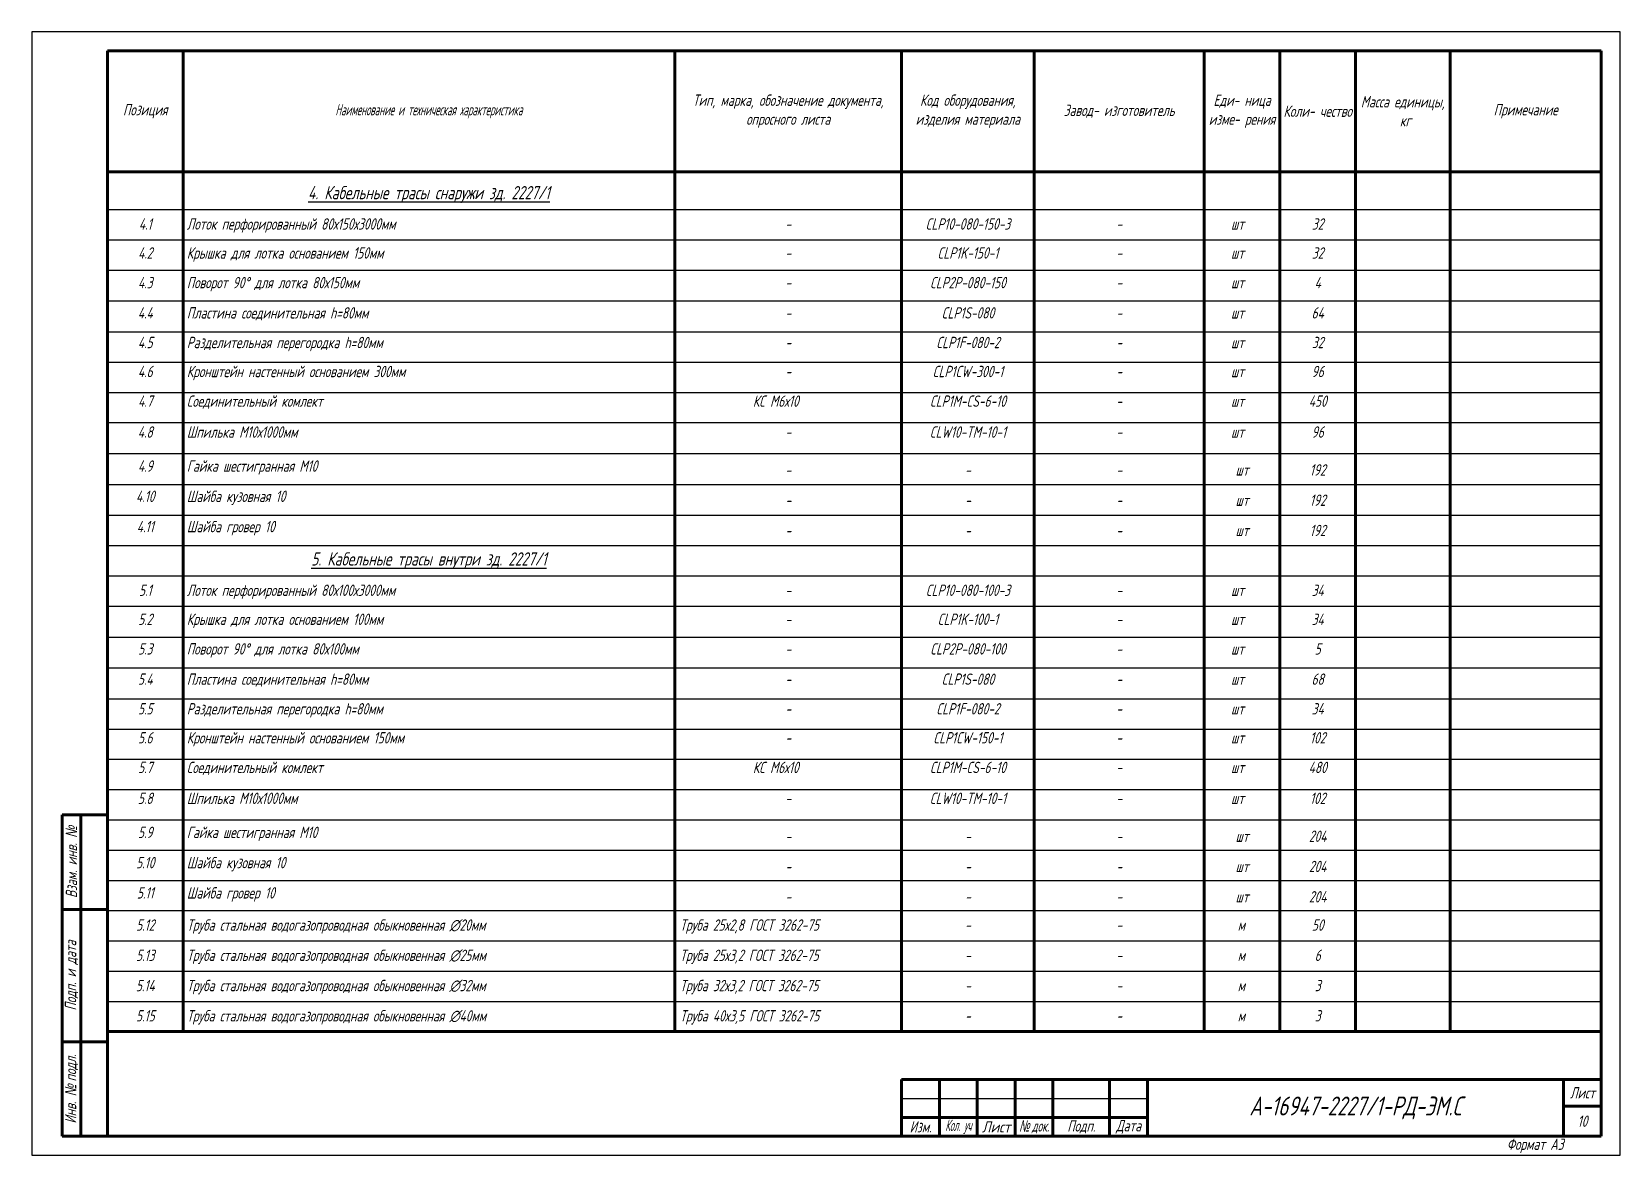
# Model space of a CAD drawing. Header units: millimetres. Extents: x 6735 to 13224, y -12144 to -9633.
# Drawn here: x 10515.1 to 10935.1, y -10774.4 to -10477.4 of the extents above; entities that cross this region are included whole.
import ezdxf

# ---------------------------------------------------------------- set-up
doc = ezdxf.new("R2010")
doc.units = ezdxf.units.MM
for name, color, linetype, lineweight in [('Рамка толстая', 7, 'Continuous', 60), ('Рамка тонкая', 5, 'Continuous', 25), ('Спецификация', 9, 'Continuous', 25), ('Текст', 2, 'Continuous', 25), ('Штампы', 252, 'Continuous', 25)]:
    doc.layers.add(name, color=color, linetype=linetype, lineweight=lineweight)
doc.styles.add('Simplex', font='simplex.shx', dxfattribs={"width": 0.7, "oblique": 15})

msp = doc.modelspace()

# ---------------------------------------------------------------- texts
at = {"layer": 'Спецификация', "color": 2, "attachment_point": 5, "style": 'Simplex'}
for s, insert, char_height, width in [('{\\C2;Тип, марка, обозначение документа, опросного листа}', (10715.10387, -10498.35746), 3, 60), ('{\\C2;Код оборудования, изделия материала}', (10762.60387, -10498.35746), 3, 35), ('{\\C2;Еди- ница изме- рения}', (10835.10387, -10498.35746), 3, 20), ('{\\C2;Масса единицы,  кг}', (10877.60387, -10498.35746), 3, 25), ('{\\C2;Позиция}', (10545.10387, -10498.35746), 3, 20), ('{\\Fgost|c204;\\Q15;\\C2;Наименование и техническая характеристика}', (10620.10387, -10498.35746), 3, 130), ('{\\C2;Завод- изготовитель}', (10802.60387, -10498.35746), 3, 45), ('{\\C2;Коли- чество}', (10855.10387, -10498.35746), 3, 20), ('{\\C2;Примечание}', (10910.10387, -10498.35746), 3, 40), ('{\\L4. Кабельные трасы снаружи зд. 2227/1}', (10620.10387, -10520.35746), 3.5, 126), ('192', (10855.10387, -10593.19079), 3, 20), ('-', (10715.10387, -10593.19079), 3, 60), ('-', (10762.60387, -10593.19079), 3, 35), ('-', (10802.60387, -10593.19079), 3, 45), ('шт', (10835.10387, -10593.19079), 3, 20), ('шт', (10835.10387, -10601.19079), 3, 20), ('192', (10855.10387, -10601.19079), 3, 20), ('-', (10715.10387, -10601.19079), 3, 60), ('-', (10762.60387, -10601.19079), 3, 35), ('-', (10802.60387, -10601.19079), 3, 45), ('шт', (10835.10387, -10609.19079), 3, 20), ('192', (10855.10387, -10609.19079), 3, 20), ('-', (10715.10387, -10609.19079), 3, 60), ('-', (10762.60387, -10609.19079), 3, 35), ('-', (10802.60387, -10609.19079), 3, 45), ('{\\L5. Кабельные трасы внутри зд. 2227/1}', (10620.10387, -10617.19079), 3.5, 126), ('204', (10855.10387, -10690.02413), 3, 20), ('-', (10715.10387, -10690.02413), 3, 60), ('-', (10762.60387, -10690.02413), 3, 35), ('-', (10802.60387, -10690.02413), 3, 45), ('шт', (10835.10387, -10690.02413), 3, 20), ('204', (10855.10387, -10698.02413), 3, 20), ('-', (10715.10387, -10698.02413), 3, 60), ('-', (10762.60387, -10698.02413), 3, 35), ('-', (10802.60387, -10698.02413), 3, 45), ('шт', (10835.10387, -10698.02413), 3, 20), ('шт', (10835.10387, -10706.02413), 3, 20), ('204', (10855.10387, -10706.02413), 3, 20), ('-', (10715.10387, -10706.02413), 3, 60), ('-', (10762.60387, -10706.02413), 3, 35), ('-', (10802.60387, -10706.02413), 3, 45)]:
    msp.add_mtext(s, dxfattribs=dict(at, insert=insert, char_height=char_height, width=width))
at = {"layer": 'Текст', "char_height": 3, "attachment_point": 1, "style": 'Simplex'}
for s, width, heights, insert in [('\\pxqc;4.1', 20, [0], (10535.10387, -10526.66872)), ('Лоток перфорированный 80х150х3000мм', 129, [0], (10556.10387, -10526.66872)), ('\\pxqc;-', 60, [0], (10685.10387, -10526.66872)), ('\\pxqc;{\\W0.7;CLP10-080-150-3}', 35, [0], (10745.10387, -10526.66872)), ('\\pxqc;-', 45, [0], (10780.10387, -10526.66872)), ('\\pi7.0965;шт', 20, [3.5], (10825.10387, -10526.66872)), ('\\pxqc;32', 20, [3.5], (10845.10387, -10526.66872)), ('\\pxqc;4.2', 20, [0], (10535.10387, -10534.33539)), ('Крышка для лотка основанием 150мм', 129, [0], (10556.10387, -10534.33539)), ('\\pxqc;-', 60, [0], (10685.10387, -10534.33539)), ('\\pxqc;CLP1K-150-1', 35, [0], (10745.10387, -10534.33539)), ('\\pxqc;-', 45, [0], (10780.10387, -10534.33539)), ('\\pi7.0965;шт', 20, [3.5], (10825.10387, -10534.33539)), ('\\pxqc;32', 20, [3.5], (10845.10387, -10534.33539)), ('\\pxqc;4.3', 20, [0], (10535.10387, -10542.16872)), ('Поворот 90° для лотка 80х150мм', 129, [0], (10556.10387, -10542.16872)), ('\\pxqc;-', 60, [0], (10685.10387, -10542.16872)), ('\\pxqc;{\\W0.7;CLP2P-080-150}', 35, [0], (10745.10387, -10542.16872)), ('\\pxqc;-', 45, [0], (10780.10387, -10542.16872)), ('\\pi7.0965;шт', 20, [3.5], (10825.10387, -10542.16872)), ('\\pxqc;4', 20, [3.5], (10845.10387, -10542.16872)), ('\\pxqc;4.4', 20, [0], (10535.10387, -10550.16872)), ('Пластина соединительная h=80мм', 129, [0], (10556.10387, -10550.16872)), ('\\pxqc;CLP1S-080', 35, [0], (10745.10387, -10550.16872)), ('\\pxqc;64', 20, [3.5], (10845.10387, -10550.16872)), ('\\pxqc;-', 60, [0], (10685.10387, -10550.16872)), ('\\pxqc;-', 45, [0], (10780.10387, -10550.16872)), ('\\pi7.0965;шт', 20, [3.5], (10825.10387, -10550.16872)), ('\\pxqc;4.5', 20, [0], (10535.10387, -10558.00205)), ('Разделительная перегородка h=80мм', 129, [0], (10556.10387, -10558.00205)), ('\\pxqc;CLP1F-080-2', 35, [0], (10745.10387, -10558.00205)), ('\\pxqc;32', 20, [3.5], (10845.10387, -10558.00205)), ('\\pxqc;-', 60, [0], (10685.10387, -10558.00205)), ('\\pxqc;-', 45, [0], (10780.10387, -10558.00205)), ('\\pi7.0965;шт', 20, [3.5], (10825.10387, -10558.00205)), ('\\pxqc;4.6', 20, [0], (10535.10387, -10565.66872)), ('Кронштейн настенный основанием 300мм', 129, [0], (10556.10387, -10565.66872)), ('\\pxqc;{\\W0.7;CLP1CW-300-1}', 35, [0], (10745.10387, -10565.66872)), ('\\pi7.0965;шт', 20, [3.5], (10825.10387, -10565.66872)), ('\\pxqc;96', 20, [3.5], (10845.10387, -10565.66872)), ('\\pxqc;-', 60, [0], (10685.10387, -10565.66872)), ('\\pxqc;-', 45, [0], (10780.10387, -10565.66872)), ('\\pxqc;4.7', 20, [0], (10535.10387, -10573.50205)), ('Соединительный комлект', 129, [0], (10556.10387, -10573.50205)), ('\\pi20.666;КС М6х10', 60, [0], (10685.10387, -10573.50205)), ('\\pxqc;{\\W0.7;CLP1M-CS-6-10}', 35, [0], (10745.10387, -10573.50205)), ('\\pxqc;-', 45, [0], (10780.10387, -10573.50205)), ('\\pi7.0965;шт', 20, [3.5], (10825.10387, -10573.50205)), ('\\pxqc;450', 20, [3.5], (10845.10387, -10573.50205)), ('\\pxqc;4.8', 20, [0], (10535.10387, -10581.66872)), ('Шпилька М10х1000мм', 129, [0], (10556.10387, -10581.66872)), ('\\pxqc;-', 60, [0], (10685.10387, -10581.66872)), ('\\pxqc;{\\W0.7;CLW10-TM-10-1}', 35, [0], (10745.10387, -10581.66872)), ('\\pxqc;-', 45, [0], (10780.10387, -10581.66872)), ('\\pi7.0965;шт', 20, [3.5], (10825.10387, -10581.66872)), ('\\pxqc;96', 20, [3.5], (10845.10387, -10581.66872)), ('\\pxqc;4.9', 20, [0], (10535.10387, -10590.66872)), ('{\\W0.7;Гайка шестигранная М10}', 129, [0], (10556.10387, -10590.66872)), ('\\pxqc;4.10', 20, [0], (10535.10387, -10598.66872)), ('{\\W0.7;Шайба кузовная 10}', 129, [0], (10556.10387, -10598.66872)), ('\\pxqc;4.11', 20, [0], (10535.10387, -10606.66872)), ('{\\W0.7;Шайба гровер 10}', 129, [4.375], (10556.10387, -10606.66872)), ('\\pxqc;5.1', 20, [0], (10535.10387, -10623.50205)), ('Лоток перфорированный 80х100х3000мм', 129, [0], (10556.10387, -10623.50205)), ('\\pxqc;-', 60, [0], (10685.10387, -10623.50205)), ('\\pxqc;CLP10-080-100-3', 35, [0], (10745.10387, -10623.50205)), ('\\pxqc;-', 45, [0], (10780.10387, -10623.50205)), ('\\pi7.0965;шт', 20, [3.5], (10825.10387, -10623.50205)), ('\\pxqc;34', 20, [3.5], (10845.10387, -10623.50205)), ('\\pxqc;5.2', 20, [0], (10535.10387, -10631.16872)), ('Крышка для лотка основанием 100мм', 129, [0], (10556.10387, -10631.16872)), ('\\pxqc;-', 60, [0], (10685.10387, -10631.16872)), ('\\pxqc;{\\W0.7;CLP1K-100-1}', 35, [0], (10745.10387, -10631.16872)), ('\\pxqc;-', 45, [0], (10780.10387, -10631.16872)), ('\\pi7.0965;шт', 20, [3.5], (10825.10387, -10631.16872)), ('\\pxqc;34', 20, [3.5], (10845.10387, -10631.16872)), ('\\pxqc;5.3', 20, [0], (10535.10387, -10639.00205)), ('Поворот 90° для лотка 80х100мм', 129, [0], (10556.10387, -10639.00205)), ('\\pxqc;-', 60, [0], (10685.10387, -10639.00205)), ('\\pxqc;CLP2P-080-100', 35, [0], (10745.10387, -10639.00205)), ('\\pxqc;-', 45, [0], (10780.10387, -10639.00205)), ('\\pi7.0965;шт', 20, [3.5], (10825.10387, -10639.00205)), ('\\pxqc;5', 20, [3.5], (10845.10387, -10639.00205)), ('\\pxqc;5.4', 20, [0], (10535.10387, -10647.00205)), ('Пластина соединительная h=80мм', 129, [0], (10556.10387, -10647.00205)), ('\\pxqc;CLP1S-080', 35, [0], (10745.10387, -10647.00205)), ('\\pxqc;68', 20, [3.5], (10845.10387, -10647.00205)), ('\\pxqc;-', 60, [0], (10685.10387, -10647.00205)), ('\\pxqc;-', 45, [0], (10780.10387, -10647.00205)), ('\\pi7.0965;шт', 20, [3.5], (10825.10387, -10647.00205)), ('\\pxqc;5.5', 20, [0], (10535.10387, -10654.83539)), ('Разделительная перегородка h=80мм', 129, [0], (10556.10387, -10654.83539)), ('\\pxqc;CLP1F-080-2', 35, [0], (10745.10387, -10654.83539)), ('\\pxqc;34', 20, [3.5], (10845.10387, -10654.83539)), ('\\pxqc;-', 60, [0], (10685.10387, -10654.83539)), ('\\pxqc;-', 45, [0], (10780.10387, -10654.83539)), ('\\pi7.0965;шт', 20, [3.5], (10825.10387, -10654.83539)), ('\\pxqc;5.6', 20, [0], (10535.10387, -10662.50205)), ('Кронштейн настенный основанием 150мм', 129, [0], (10556.10387, -10662.50205)), ('\\pxqc;CLP1CW-150-1', 35, [0], (10745.10387, -10662.50205)), ('\\pi7.0965;шт', 20, [3.5], (10825.10387, -10662.50205)), ('\\pxqc;102', 20, [3.5], (10845.10387, -10662.50205)), ('\\pxqc;-', 60, [0], (10685.10387, -10662.50205)), ('\\pxqc;-', 45, [0], (10780.10387, -10662.50205)), ('\\pxqc;5.7', 20, [0], (10535.10387, -10670.33539)), ('Соединительный комлект', 129, [0], (10556.10387, -10670.33539)), ('\\pi20.666;КС М6х10', 60, [0], (10685.10387, -10670.33539)), ('\\pxqc;{\\W0.7;CLP1M-CS-6-10}', 35, [0], (10745.10387, -10670.33539)), ('\\pxqc;-', 45, [0], (10780.10387, -10670.33539)), ('\\pi7.0965;шт', 20, [3.5], (10825.10387, -10670.33539)), ('\\pxqc;480', 20, [3.5], (10845.10387, -10670.33539)), ('\\pxqc;5.8', 20, [0], (10535.10387, -10678.50205)), ('Шпилька М10х1000мм', 129, [0], (10556.10387, -10678.50205)), ('\\pxqc;-', 60, [0], (10685.10387, -10678.50205)), ('\\pxqc;{\\W0.7;CLW10-TM-10-1}', 35, [0], (10745.10387, -10678.50205)), ('\\pxqc;-', 45, [0], (10780.10387, -10678.50205)), ('\\pi7.0965;шт', 20, [3.5], (10825.10387, -10678.50205)), ('\\pxqc;102', 20, [3.5], (10845.10387, -10678.50205)), ('\\pxqc;5.9', 20, [0], (10535.10387, -10687.50205)), ('{\\W0.7;Гайка шестигранная М10}', 129, [0], (10556.10387, -10687.50205)), ('\\pxqc;5.10', 20, [0], (10535.10387, -10695.50205)), ('{\\W0.7;Шайба кузовная 10}', 129, [0], (10556.10387, -10695.50205)), ('\\pxqc;5.11', 20, [0], (10535.10387, -10703.50205)), ('{\\W0.7;Шайба гровер 10}', 129, [4.375], (10556.10387, -10703.50205)), ('\\pxqc;5.12', 20, [0], (10535.10387, -10712.00205)), ('Труба стальная водогазопроводная обыкновенная ∅20мм', 129, [0], (10556.10387, -10712.00205)), ('\\pi1.3875;Труба 25х2,8 ГОСТ 3262-75', 60, [0], (10685.10387, -10712.00205)), ('\\pxqc;-', 35, [0], (10745.10387, -10712.00205)), ('\\pxqc;-', 45, [0], (10780.10387, -10712.00205)), ('\\pi8.8437;м', 20, [3.5], (10825.10387, -10712.00205)), ('\\pxqc;50', 20, [3.5], (10845.10387, -10712.00205)), ('\\pxqc;5.13', 20, [0], (10535.10387, -10720.00205)), ('Труба стальная водогазопроводная обыкновенная ∅25мм', 129, [0], (10556.10387, -10720.00205)), ('\\pi1.3875;Труба 25х3,2 ГОСТ 3262-75', 60, [0], (10685.10387, -10720.00205)), ('\\pxqc;-', 35, [0], (10745.10387, -10720.00205)), ('\\pxqc;-', 45, [0], (10780.10387, -10720.00205)), ('\\pi8.8437;м', 20, [3.5], (10825.10387, -10720.00205)), ('\\pxqc;6', 20, [3.5], (10845.10387, -10720.00205)), ('\\pxqc;5.14', 20, [0], (10535.10387, -10728.00205)), ('Труба стальная водогазопроводная обыкновенная ∅32мм', 129, [0], (10556.10387, -10728.00205)), ('\\pi1.3875;Труба 32х3,2 ГОСТ 3262-75', 60, [0], (10685.10387, -10728.00205)), ('\\pxqc;-', 35, [0], (10745.10387, -10728.00205)), ('\\pxqc;-', 45, [0], (10780.10387, -10728.00205)), ('\\pi8.8437;м', 20, [3.5], (10825.10387, -10728.00205)), ('\\pxqc;3', 20, [3.5], (10845.10387, -10728.00205)), ('\\pxqc;5.15', 20, [0], (10535.10387, -10736.00205)), ('Труба стальная водогазопроводная обыкновенная ∅40мм', 129, [0], (10556.10387, -10736.00205)), ('\\pi1.3875;Труба 40х3,5 ГОСТ 3262-75', 60, [0], (10685.10387, -10736.00205)), ('\\pxqc;-', 35, [0], (10745.10387, -10736.00205)), ('\\pxqc;-', 45, [0], (10780.10387, -10736.00205)), ('\\pi8.8437;м', 20, [3.5], (10825.10387, -10736.00205)), ('\\pxqc;3', 20, [3.5], (10845.10387, -10736.00205))]:
    msp.add_mtext_dynamic_manual_height_columns(s, width=width, gutter_width=12.5, heights=heights, dxfattribs=dict(at, insert=insert))
at = {"layer": 'Штампы', "color": 2, "char_height": 3, "attachment_point": 5, "rotation": 90, "style": 'Simplex'}
for s, insert, width in [('Взам. инв. {\\fArial|b0|i0|c204|p34;№}', (10525.60387, -10696.85746), 25), ('Подп. и дата', (10525.60387, -10726.85746), 35), ('Инв. {\\fArial|b0|i0|c204|p34;№ }подл.', (10525.60387, -10756.85746), 25)]:
    msp.add_mtext(s, dxfattribs=dict(at, insert=insert, width=width))
at = {"layer": 'Штампы', "color": 2, "style": 'Simplex'}
for s, insert, char_height, width, attachment_point in [('А-16947-2227/1-РД-ЭМ.С', (10865.10387, -10761.85746), 5, 110, 5), ('{\\W0.7;Лист}', (10925.10387, -10757.85746), 3, 10, 5), ('10', (10925.10387, -10765.35746), 3, 10, 5), ('Изм.', (10750.10387, -10766.85746), 3, 10, 5), ('{\\W0.5;Кол. уч}', (10760.10387, -10766.85746), 3, 10, 5), ('{\\W0.8;Лист}', (10770.10387, -10766.85746), 3, 10, 5), ('{\\fArial|b0|i0|c204|p34;\\W0.6;№ \\Fsimplex|c204;док.}', (10780.10387, -10766.85746), 3, 10, 5), ('Подп.', (10792.60387, -10766.85746), 3, 15, 5), ('{\\W0.7;Дата}', (10805.10387, -10766.85746), 3, 10, 5), ('Формат А3', (10920.10387, -10771.85746), 3, 165, 6)]:
    msp.add_mtext(s, dxfattribs=dict(at, insert=insert, char_height=char_height, width=width, attachment_point=attachment_point))

# ---------------------------------------------------------------- blocks, each defined once
blk = doc.blocks.new('A$C64336E77')
at = {"layer": 'Рамка толстая'}
for p, q in [((20, 5), (20, 292)), ((20, 292), (415, 292)), ((415, 292), (415, 5)), ((20, 5), (415, 5))]:
    blk.add_line(p, q, dxfattribs=at)
at = {"layer": 'Рамка тонкая'}
for p, q in [((0, 297), (0, 0)), ((420, 297), (0, 297)), ((420, 0), (420, 297)), ((0, 0), (420, 0))]:
    blk.add_line(p, q, dxfattribs=at)

# ---------------------------------------------------------------- linework, layer by layer
at = {"layer": 'Спецификация', "lineweight": 60}
for p, q in [((10535.10387, -10482.35746), (10930.10387, -10482.35746)), ((10535.10387, -10482.35746), (10535.10387, -10741.69079)), ((10555.10387, -10482.35746), (10555.10387, -10741.69079)), ((10685.10387, -10482.35746), (10685.10387, -10741.69079)), ((10745.10387, -10482.35746), (10745.10387, -10741.69079)), ((10780.10387, -10482.35746), (10780.10387, -10741.69079)), ((10825.10387, -10482.35746), (10825.10387, -10741.69079)), ((10845.10387, -10482.35746), (10845.10387, -10741.69079)), ((10865.10387, -10482.35746), (10865.10387, -10741.69079)), ((10890.10387, -10482.35746), (10890.10387, -10741.69079)), ((10930.10387, -10482.35746), (10930.10387, -10741.69079)), ((10535.10387, -10514.35746), (10930.10387, -10514.35746)), ((10535.10387, -10741.69079), (10930.10387, -10741.69079))]:
    msp.add_line(p, q, dxfattribs=at)
at = {"layer": 'Спецификация', "color": 5}
for p, q in [((10535.10387, -10524.35746), (10930.10387, -10524.35746)), ((10535.10387, -10532.35746), (10930.10387, -10532.35746)), ((10535.10387, -10540.35746), (10930.10387, -10540.35746)), ((10535.10387, -10548.52413), (10930.10387, -10548.52413)), ((10535.10387, -10556.69079), (10930.10387, -10556.69079)), ((10535.10387, -10564.69079), (10930.10387, -10564.69079)), ((10535.10387, -10572.69079), (10930.10387, -10572.69079)), ((10535.10387, -10580.69079), (10930.10387, -10580.69079)), ((10535.10387, -10588.85746), (10930.10387, -10588.85746)), ((10535.10387, -10597.02413), (10930.10387, -10597.02413)), ((10535.10387, -10605.19079), (10930.10387, -10605.19079)), ((10535.10387, -10613.19079), (10930.10387, -10613.19079)), ((10535.10387, -10621.19079), (10930.10387, -10621.19079)), ((10535.10387, -10629.19079), (10930.10387, -10629.19079)), ((10535.10387, -10637.35746), (10930.10387, -10637.35746)), ((10535.10387, -10645.52413), (10930.10387, -10645.52413)), ((10535.10387, -10653.69079), (10930.10387, -10653.69079)), ((10535.10387, -10661.69079), (10930.10387, -10661.69079)), ((10535.10387, -10669.69079), (10930.10387, -10669.69079)), ((10535.10387, -10677.69079), (10930.10387, -10677.69079)), ((10535.10387, -10685.69079), (10930.10387, -10685.69079)), ((10535.10387, -10693.69079), (10930.10387, -10693.69079)), ((10535.10387, -10701.69079), (10930.10387, -10701.69079)), ((10535.10387, -10709.69079), (10930.10387, -10709.69079)), ((10535.10387, -10717.69079), (10930.10387, -10717.69079)), ((10535.10387, -10725.69079), (10930.10387, -10725.69079)), ((10535.10387, -10733.69079), (10930.10387, -10733.69079))]:
    msp.add_line(p, q, dxfattribs=at)
at = {"layer": 'Штампы', "lineweight": 60}
for p, q in [((10523.10387, -10769.35746), (10523.10387, -10684.35746)), ((10523.10387, -10684.35746), (10535.10387, -10684.35746)), ((10528.10387, -10769.35746), (10528.10387, -10684.35746)), ((10535.10387, -10769.35746), (10535.10387, -10684.35746)), ((10523.10387, -10709.35746), (10535.10387, -10709.35746)), ((10523.10387, -10744.35746), (10535.10387, -10744.35746)), ((10745.10387, -10754.35746), (10930.10387, -10754.35746)), ((10745.10387, -10754.35746), (10745.10387, -10769.35746)), ((10755.10387, -10754.35746), (10755.10387, -10769.35746)), ((10765.10387, -10754.35746), (10765.10387, -10769.35746)), ((10775.10387, -10754.35746), (10775.10387, -10769.35746)), ((10785.10387, -10754.35746), (10785.10387, -10769.35746)), ((10800.10387, -10754.35746), (10800.10387, -10769.35746)), ((10810.10387, -10754.35746), (10810.10387, -10769.35746)), ((10920.10387, -10754.35746), (10920.10387, -10769.35746)), ((10930.10387, -10754.35746), (10930.10387, -10769.35746)), ((10745.10387, -10764.35746), (10810.10387, -10764.35746)), ((10920.10387, -10761.35746), (10930.10387, -10761.35746)), ((10523.10387, -10769.35746), (10535.10387, -10769.35746)), ((10745.10387, -10769.35746), (10930.10387, -10769.35746))]:
    msp.add_line(p, q, dxfattribs=at)
at = {"layer": 'Штампы', "color": 5, "lineweight": 25}
msp.add_line((10745.10387, -10759.35746), (10810.10387, -10759.35746), dxfattribs=at)
at = {"layer": 'Штампы', "color": 8, "lineweight": 0}
msp.add_line((10745.10387, -10774.35746), (10930.10387, -10774.35746), dxfattribs=at)

# ---------------------------------------------------------------- block references
msp.add_blockref('A$C64336E77', (10515.10389, -10774.35745))

msp.set_redraw_order([(e.dxf.handle, doc.entitydb.next_handle()) for e in msp.query("TEXT MTEXT ATTDEF DIMENSION ARC_DIMENSION")])  # texts and dimensions are drawn at this point

doc.saveas('drawing.dxf')
